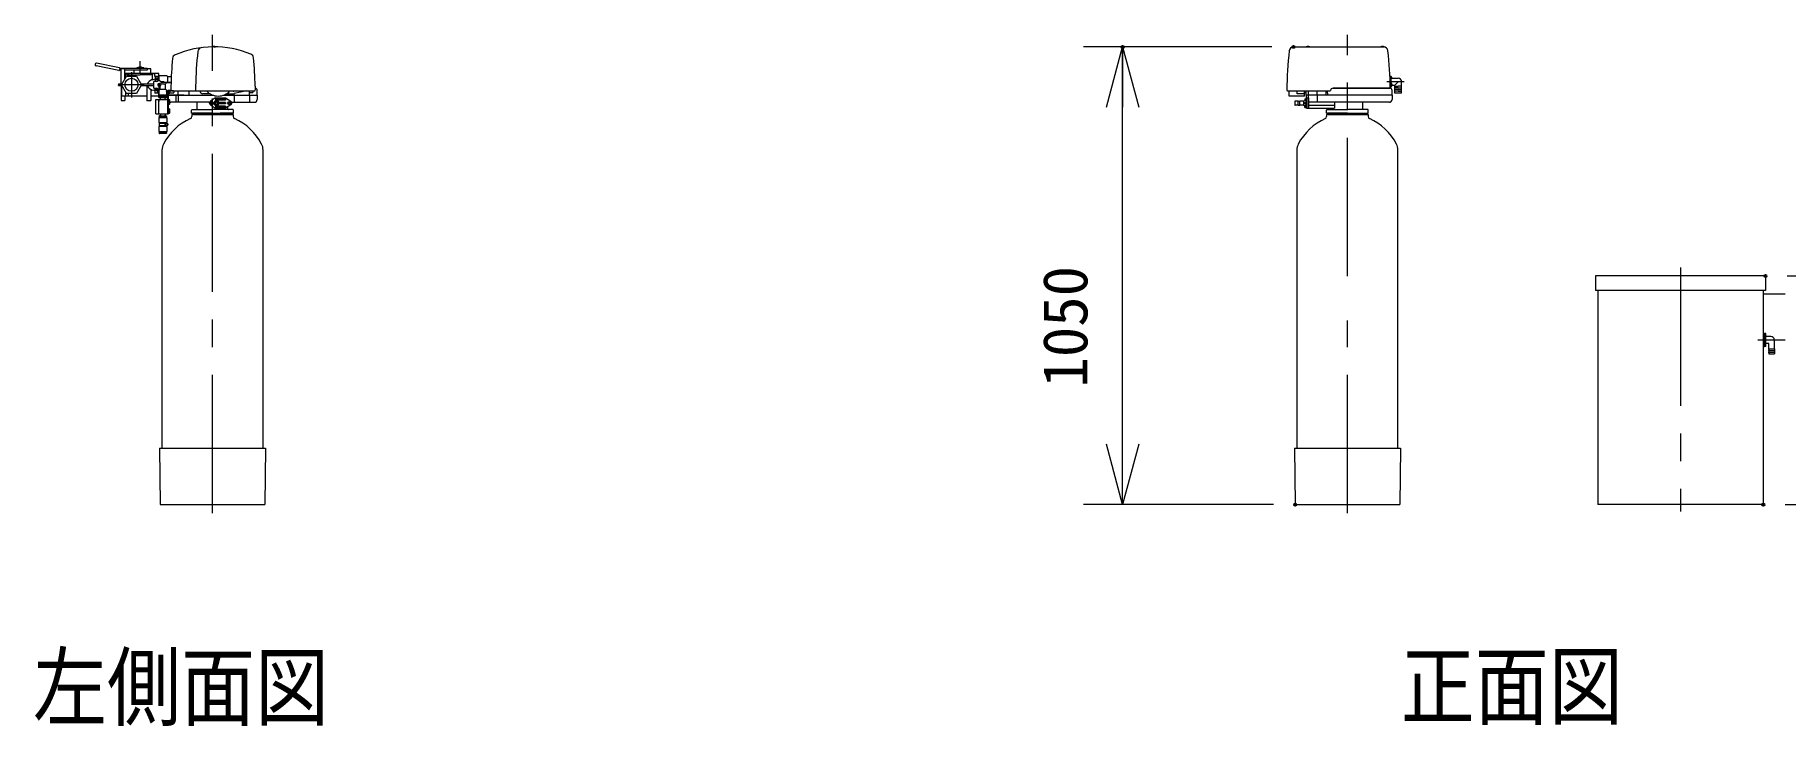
# Model space of a CAD drawing. Units: millimetres at full size. Extents: x -7182 to 7182, y -5007 to 5007.
# Drawn here: x -1847 to 2170, y -3895 to -2309 of the extents above; entities that cross this region are included whole.
import ezdxf
from ezdxf.enums import TextEntityAlignment as Align

# ---------------------------------------------------------------- set-up
doc = ezdxf.new("R2010")
doc.units = ezdxf.units.MM
doc.header["$LTSCALE"] = 10
doc.header["$PDMODE"] = 32
doc.header["$PDSIZE"] = 5
doc.linetypes.add('USER2', pattern=[50.8, 31.75, -6.35, 6.35, -6.35])
doc.layers.add('0-2_1_50', color=3, linetype='Continuous', lineweight=18)
doc.layers.add('0-5__0-0_0', color=7, linetype='Continuous', lineweight=18)
doc.layers.add('0-6__0-1_DEFPOINTS', color=7, linetype='Continuous')
doc.styles.add('ＭＳ ゴシック', font='')
doc.styles.get('ＭＳ ゴシック').set_extended_font_data('MS Gothic')

msp = doc.modelspace()

# ---------------------------------------------------------------- texts
at = {"layer": '0-2_1_50', "color": 7, "style": 'ＭＳ ゴシック', "width": 0.85}
for s, p in [('左側面図', (-1851.88, -3923.09)), ('正面図', (1287.63, -3920.95))]:
    msp.add_text(s, height=146.6, dxfattribs=at).set_placement(p, align=Align.BOTTOM_LEFT)

# ---------------------------------------------------------------- blocks, each defined once
blk = doc.blocks.new('_OPEN30')
at = {"layer": '0-5__0-0_0'}
blk.add_line((0, 0), (-1, 0), dxfattribs=at)
blk.add_lwpolyline([(-1, 0.26795), (0, 0), (-1, -0.26795)], dxfattribs=at)
blk = doc.blocks.new('_D45')
at = {"layer": '0-5__0-0_0'}
for p, q in [((-5640.02, 2258.08), (-6072.4, 2258.08)), ((-5982.4, 1207.08), (-5982.4, 2258.08)), ((-5636.4, 1207.08), (-6072.4, 1207.08))]:
    blk.add_line(p, q, dxfattribs=at)
at = {"layer": '0-6__0-1_DEFPOINTS'}
for p in [(-5982.4, 2258.08), (-5590.02, 2258.08), (-5586.4, 1207.08)]:
    blk.add_point(p, dxfattribs=at)
at = {"layer": '0-5__0-0_0', "xscale": 138.5, "yscale": 138.5}
for p, rotation in [((-5982.4, 2258.08), 90), ((-5982.4, 1207.08), 270)]:
    blk.add_blockref('_OPEN30', p, dxfattribs=dict(at, rotation=rotation))
at = {"layer": '0-5__0-0_0', "style": 'ＭＳ ゴシック'}
blk.add_text('1050', height=102.6, rotation=90, dxfattribs=at).set_placement((-6032.4, 1475.92), align=Align.BOTTOM_LEFT)
blk = doc.blocks.new('_D42')
at = {"layer": '0-5__0-0_0'}
for p, q in [((-4084.99, 2240.55), (-4084.99, 1732.08)), ((-4084.99, 1732.08), (-4084.99, 1982.08)), ((-4456.73, 1732.08), (-3994.99, 1732.08)), ((-4084.99, 1732.08), (-4084.99, 1207.08)), ((-4461.73, 1207.08), (-3994.99, 1207.08)), ((-4084.99, 1207.08), (-4084.99, 957.08))]:
    blk.add_line(p, q, dxfattribs=at)
at = {"layer": '0-6__0-1_DEFPOINTS'}
for p in [(-4506.73, 1732.08), (-4511.73, 1207.08), (-4084.99, 1207.08)]:
    blk.add_point(p, dxfattribs=at)
at = {"layer": '0-5__0-0_0', "xscale": 138.5, "yscale": 138.5}
for p, rotation in [((-4084.99, 1732.08), 270), ((-4084.99, 1207.08), 90)]:
    blk.add_blockref('_OPEN30', p, dxfattribs=dict(at, rotation=rotation))
at = {"layer": '0-5__0-0_0', "style": 'ＭＳ ゴシック'}
blk.add_text('525', height=102.6, rotation=90, dxfattribs=at).set_placement((-4134.99, 1843.88), align=Align.BOTTOM_LEFT)

# ---------------------------------------------------------------- linework, layer by layer
at = {"layer": '0-2_1_50', "color": 7, "linetype": 'USER2'}
for p, q in [((-1439.63, -3406.69), (-1439.63, -2308.65)), ((1165.29, -2862.61), (1165.29, -2308.65)), ((-1605.63, -2395.9), (-1605.63, -2368.45)), ((-1625.63, -2394.05), (-1625.63, -2451.95)), ((-1596.68, -2423), (-1654.58, -2423)), ((1295.62, -2416), (1255.61, -2416)), ((1929.96, -2842.8), (1929.96, -3402.63)), ((2169.7, -2904), (2119.96, -2904)), ((1165.29, -3406.69), (1165.29, -2963.97)), ((2169.7, -3009), (2107.61, -3009))]:
    msp.add_line(p, q, dxfattribs=at)
at = {"layer": '0-2_1_50'}
for p, q in [((1041.67, -2336), (1248.41, -2336)), ((1248.41, -2336), (1249.79, -2336)), ((1249.79, -2336), (1249.79, -2336.09)), ((-1654.61, -2390.47), (-1707.01, -2379.81)), ((-1653.31, -2384.1), (-1705.72, -2373.44)), ((-1652.53, -2385.28), (-1653.43, -2389.69)), ((-1652.33, -2389.4), (-1653.33, -2389.2)), ((-1651.63, -2385.97), (-1652.63, -2385.77)), ((-1649.06, -2389.4), (-1652.33, -2389.4)), ((-1589.33, -2385.9), (-1651.63, -2385.97)), ((-1649.06, -2421), (-1649.06, -2387)), ((-1648.72, -2423), (-1637.18, -2403)), ((-1641.77, -2386.5), (-1648.56, -2386.5)), ((-1641.27, -2410.1), (-1641.27, -2387)), ((-1563.13, -2397.3), (-1641.27, -2397.3)), ((-1637.18, -2403), (-1614.08, -2403)), ((-1636.63, -2400.5), (-1605.63, -2400.5)), ((-1636.63, -2400.5), (-1636.63, -2403)), ((-1632.72, -2398), (-1632.72, -2399.5)), ((-1620.58, -2389.9), (-1620.08, -2389.4)), ((-1620.58, -2389.9), (-1620.58, -2397.3)), ((-1614.63, -2403), (-1614.63, -2400.5)), ((-1614.08, -2403), (-1602.54, -2423)), ((-1597.63, -2384.31), (-1613.63, -2384.33)), ((-1613.63, -2384.33), (-1613.63, -2385.93)), ((-1578.54, -2400.5), (-1605.63, -2400.5)), ((-1597.63, -2384.31), (-1597.63, -2385.91)), ((-1581.47, -2386.5), (-1589.33, -2386.5)), ((-1580.97, -2397.3), (-1580.97, -2387)), ((-1562.63, -2404), (-1571.81, -2404)), ((-1571.63, -2404), (-1571.63, -2415.25)), ((-1566.63, -2410), (-1571.63, -2410)), ((-1566.63, -2411.49), (-1566.63, -2404)), ((-1562.63, -2408.8), (-1566.63, -2408.8)), ((-1563.13, -2404), (-1563.13, -2397.3)), ((-1562.63, -2402), (-1562.63, -2404.5)), ((-1562.63, -2402), (-1544.63, -2402)), ((-1562.63, -2404), (-1562.63, -2411.49)), ((-1562.63, -2413), (-1562.63, -2405.5)), ((-1544.63, -2402), (-1544.63, -2403)), ((-1542.63, -2403), (-1544.63, -2403)), ((-1542.63, -2403), (-1542.63, -2418)), ((-1542.63, -2404), (-1534.34, -2404)), ((1263.29, -2406.1), (1263.08, -2406.1)), ((1263.29, -2403.5), (1265.49, -2403.5)), ((1263.29, -2403.5), (1263.29, -2411.57)), ((1265.79, -2403.8), (1265.79, -2407.7)), ((1266.16, -2404.7), (1265.79, -2404.7)), ((1265.79, -2407.7), (1265.79, -2404.7)), ((1265.79, -2428.2), (1265.79, -2407.7)), ((1266.09, -2408), (1281.79, -2408)), ((1266.16, -2408), (1266.16, -2404.7)), ((-1655.65, -2421), (-1647.57, -2421)), ((-1655.65, -2421), (-1655.65, -2423)), ((-1655.65, -2425), (-1655.65, -2423)), ((-1655.65, -2425), (-1647.57, -2425)), ((-1649.06, -2425), (-1649.06, -2459)), ((-1637.18, -2443), (-1648.72, -2423)), ((-1648.13, -2448.7), (-1648.13, -2425)), ((-1648.13, -2448.7), (-1590.63, -2448.7)), ((-1641.27, -2448.7), (-1641.27, -2459)), ((-1614.08, -2443), (-1637.18, -2443)), ((-1602.54, -2423), (-1614.08, -2443)), ((-1603.69, -2421), (-1574.13, -2421)), ((-1603.69, -2425), (-1574.13, -2425)), ((-1590.63, -2425), (-1590.63, -2459)), ((-1580.97, -2433.73), (-1580.97, -2459)), ((-1580.97, -2448.7), (-1563.13, -2448.7)), ((-1578.54, -2410.98), (-1576.64, -2411.78)), ((-1578.54, -2435.02), (-1576.64, -2434.22)), ((-1568.31, -2415.25), (-1574.13, -2415.25)), ((-1574.13, -2430.75), (-1574.13, -2415.25)), ((-1574.13, -2430.75), (-1568.31, -2430.75)), ((-1562.63, -2442), (-1571.81, -2442)), ((-1571.63, -2442), (-1571.63, -2430.75)), ((-1566.63, -2436), (-1571.63, -2436)), ((-1562.63, -2412), (-1569.63, -2412)), ((-1562.63, -2434), (-1569.63, -2434)), ((-1562.63, -2411.49), (-1566.63, -2411.49)), ((-1566.63, -2434.5), (-1566.63, -2442)), ((-1562.63, -2434.5), (-1566.63, -2434.5)), ((-1562.63, -2437.2), (-1566.63, -2437.2)), ((-1564.58, -2422.5), (-1564.58, -2423.5)), ((-1564.13, -2413), (-1561.13, -2413)), ((-1564.13, -2433), (-1562.63, -2433)), ((-1563.13, -2421.05), (-1562.13, -2421.05)), ((-1563.13, -2424.95), (-1562.63, -2424.95)), ((-1563.13, -2442), (-1563.13, -2448.7)), ((-1562.63, -2426), (-1562.63, -2436)), ((-1562.63, -2436), (-1562.63, -2433)), ((-1562.63, -2442), (-1562.63, -2434.5)), ((-1562.63, -2436), (-1562.63, -2448.5)), ((-1562.63, -2448.5), (-1562.63, -2436)), ((-1544.63, -2447), (-1562.63, -2447)), ((-1562.63, -2447), (-1544.63, -2447)), ((-1544.63, -2448.5), (-1562.63, -2448.5)), ((-1562.63, -2448.5), (-1544.63, -2448.5)), ((-1562.63, -2449.5), (-1544.63, -2449.5)), ((-1562.63, -2452), (-1562.63, -2449.5)), ((-1562.63, -2449.5), (-1562.63, -2452)), ((-1559.63, -2433), (-1559.63, -2426)), ((-1559.63, -2449.5), (-1559.63, -2448.5)), ((-1559.63, -2449.5), (-1559.63, -2448.5)), ((-1556.96, -2415.25), (-1551.13, -2415.25)), ((-1544.63, -2418), (-1554.63, -2418)), ((-1554.63, -2421), (-1547.63, -2421)), ((-1551.13, -2418), (-1551.13, -2415.25)), ((-1547.63, -2449.5), (-1547.63, -2448.5)), ((-1547.63, -2449.5), (-1547.63, -2448.5)), ((-1544.63, -2448.5), (-1544.63, -2440.24)), ((-1544.63, -2440.24), (-1544.63, -2448.5)), ((-1544.63, -2449.5), (-1544.63, -2452)), ((-1542.55, -2442.44), (-1540.37, -2440.26)), ((-1541.63, -2447), (-1437.84, -2447)), ((-1540.63, -2489.5), (-1540.63, -2444.48)), ((-1505.63, -2447), (-1540.63, -2447)), ((-1534.83, -2418), (-1540.39, -2418)), ((-1540.39, -2436), (-1534.9, -2436)), ((-1534.9, -2436), (-1540.39, -2436)), ((-1540.34, -2443.77), (-1538.6, -2442.03)), ((-1529.13, -2437), (-1539.72, -2437)), ((-1538.06, -2441.5), (-1529.13, -2441.5)), ((-1535.01, -2426.15), (-1535.17, -2434.96)), ((-1533.17, -2437), (-1343.6, -2437)), ((-1528.13, -2438), (-1528.13, -2440.5)), ((-1523.63, -2447), (-1523.63, -2463)), ((-1518.13, -2447), (-1518.22, -2437)), ((-1518.13, -2447), (-1518.13, -2463)), ((-1493.13, -2447), (-1437.84, -2447)), ((-1478.51, -2426.15), (-1478.67, -2434.96)), ((-1476.01, -2426.2), (-1476.01, -2426.15)), ((-1445.51, -2443.5), (-1461.63, -2443.5)), ((-1415.43, -2447), (-1367.63, -2447)), ((-1415.43, -2447), (-1337.13, -2447)), ((-1407.76, -2443.5), (-1391.63, -2443.5)), ((-1390.33, -2447), (-1390.26, -2443.37)), ((-1390.13, -2447), (-1390.13, -2463)), ((-1361.13, -2437), (-1390.03, -2443.32)), ((-1355.58, -2437), (-1355.51, -2440.99)), ((-1355.51, -2440.99), (-1346.76, -2441)), ((-1355.13, -2447), (-1355.13, -2463)), ((-1346.69, -2437), (-1346.76, -2441)), ((-1341.75, -2426.15), (-1341.6, -2434.96)), ((-1337.13, -2447), (-1337.04, -2436.04)), ((-1337.13, -2447), (-1337.13, -2457)), ((1028.3, -2437), (1125.31, -2437)), ((1031.79, -2448.76), (1031.79, -2437)), ((1066.79, -2448.76), (1031.79, -2448.76)), ((1049.79, -2443.5), (1049.79, -2437)), ((1066.79, -2443.5), (1049.79, -2443.5)), ((1066.79, -2448.76), (1066.79, -2437)), ((1066.79, -2440.75), (1070.73, -2440.82)), ((1070.79, -2447), (1070.7, -2437)), ((1267.79, -2447), (1070.79, -2447)), ((1267.65, -2447), (1070.79, -2447)), ((1070.79, -2447), (1070.79, -2455)), ((1076.29, -2447), (1076.2, -2437)), ((1076.29, -2477), (1076.29, -2447)), ((1095.79, -2447), (1095.7, -2437)), ((1095.79, -2447), (1095.79, -2463)), ((1115.79, -2437), (1115.79, -2447)), ((1120.02, -2447), (1119.85, -2437)), ((1263.74, -2431), (1132.24, -2431)), ((1132.24, -2431), (1211.79, -2431)), ((1211.79, -2431), (1262.74, -2431)), ((1263.49, -2418.2), (1265.79, -2418.24)), ((1263.7, -2428.28), (1265.79, -2428.25)), ((1263.71, -2428.5), (1265.49, -2428.5)), ((1265.79, -2428.25), (1265.79, -2418.24)), ((1266.16, -2419.2), (1265.79, -2419.2)), ((1265.79, -2427.3), (1265.79, -2419.2)), ((1266.16, -2427.3), (1265.79, -2427.3)), ((1266.16, -2427.3), (1266.16, -2419.2)), ((1267.65, -2447), (1267.74, -2436.04)), ((1267.79, -2447), (1267.79, -2457)), ((1267.94, -2424), (1272.79, -2424)), ((1273.79, -2426), (1273.79, -2425)), ((1274.49, -2434), (1273.79, -2430)), ((1281.79, -2430), (1273.79, -2430)), ((1274.49, -2438), (1273.79, -2434)), ((1281.79, -2434), (1273.79, -2434)), ((1281.79, -2438), (1273.79, -2438)), ((1284.89, -2442), (1276.29, -2442)), ((1281.79, -2430), (1289.79, -2430)), ((1281.79, -2434), (1289.79, -2434)), ((1281.79, -2438), (1289.79, -2438)), ((1289.09, -2434), (1289.79, -2430)), ((1289.09, -2438), (1289.79, -2434)), ((1289.19, -2442), (1289.79, -2438)), ((1289.79, -2426), (1289.79, -2416)), ((-1641.77, -2459.5), (-1648.56, -2459.5)), ((-1581.47, -2459.5), (-1590.13, -2459.5)), ((-1570.13, -2456.49), (-1562.63, -2456.49)), ((-1570.13, -2489.49), (-1570.13, -2456.49)), ((-1570.13, -2489.49), (-1562.63, -2489.49)), ((-1544.63, -2452), (-1562.63, -2452)), ((-1562.63, -2452), (-1544.63, -2452)), ((-1562.63, -2489.49), (-1562.63, -2456.49)), ((-1562.63, -2456.5), (-1543.13, -2456.5)), ((-1562.63, -2456.5), (-1562.63, -2461.1)), ((-1562.63, -2489.5), (-1562.63, -2484.9)), ((-1562.63, -2489.5), (-1543.13, -2489.5)), ((-1559.63, -2456.49), (-1558.4, -2452)), ((-1559.63, -2489.5), (-1558.4, -2494)), ((-1558.4, -2452), (-1548.87, -2452)), ((-1547.63, -2456.49), (-1548.87, -2452)), ((-1547.63, -2489.5), (-1548.87, -2494)), ((-1543.13, -2456.5), (-1543.13, -2489.5)), ((-1540.63, -2457.5), (-1538.63, -2457.5)), ((-1538.63, -2467.5), (-1540.63, -2467.5)), ((-1540.63, -2478.5), (-1538.63, -2478.5)), ((-1538.63, -2488.5), (-1540.63, -2488.5)), ((-1537.63, -2466.5), (-1537.63, -2458.5)), ((-1537.63, -2487.5), (-1537.63, -2479.5)), ((-1447.63, -2463), (-1535.63, -2463)), ((-1487.63, -2488), (-1487.63, -2481)), ((-1487.63, -2488), (-1487.63, -2481)), ((-1487.63, -2488), (-1391.63, -2488)), ((-1487.63, -2488), (-1439.63, -2488)), ((-1486.63, -2480), (-1439.63, -2480)), ((-1486.63, -2480), (-1439.63, -2480)), ((-1439.63, -2488), (-1485.28, -2488)), ((-1485.28, -2491), (-1485.28, -2488)), ((-1485.28, -2491), (-1485.28, -2488)), ((-1439.63, -2488), (-1485.28, -2488)), ((-1485.28, -2491), (-1485.28, -2488)), ((-1485.28, -2491), (-1485.28, -2488)), ((-1475.13, -2479), (-1475.13, -2463)), ((-1446.63, -2465), (-1446.63, -2464)), ((-1432.63, -2453), (-1444.41, -2460.83)), ((-1444.41, -2469.16), (-1432.63, -2477)), ((-1443.98, -2465.5), (-1443.98, -2464.5)), ((-1442.13, -2462.65), (-1441.13, -2462.65)), ((-1442.13, -2467.35), (-1441.13, -2467.35)), ((-1392.63, -2480), (-1439.63, -2480)), ((-1439.38, -2480), (-1439.63, -2480)), ((-1439.63, -2488), (-1439.03, -2488)), ((-1439.03, -2488), (-1439.63, -2488)), ((-1439.28, -2465.5), (-1439.28, -2464.5)), ((-1432.63, -2453), (-1409.63, -2453)), ((-1432.63, -2455), (-1432.63, -2458)), ((-1409.63, -2455), (-1432.63, -2455)), ((-1409.63, -2458), (-1432.63, -2458)), ((-1409.63, -2472), (-1432.63, -2472)), ((-1432.63, -2472), (-1432.63, -2475)), ((-1409.63, -2475), (-1432.63, -2475)), ((-1432.63, -2477), (-1409.63, -2477)), ((-1409.63, -2463.5), (-1425.68, -2463.5)), ((-1409.63, -2466.5), (-1425.68, -2466.5)), ((-1425.63, -2455), (-1425.63, -2458)), ((-1425.63, -2472), (-1425.63, -2475)), ((-1391.63, -2488), (-1422.23, -2488)), ((-1422.23, -2488), (-1393.98, -2488)), ((-1392.63, -2480), (-1421.88, -2480)), ((-1416.63, -2455), (-1416.63, -2458)), ((-1416.63, -2463.5), (-1416.63, -2466.5)), ((-1416.63, -2472), (-1416.63, -2475)), ((-1409.63, -2453), (-1397.86, -2460.83)), ((-1409.63, -2455), (-1409.63, -2458)), ((-1409.63, -2463.5), (-1409.63, -2466.5)), ((-1397.86, -2469.16), (-1409.63, -2477)), ((-1409.63, -2472), (-1409.63, -2475)), ((-1404.13, -2479), (-1404.13, -2473.33)), ((-1402.98, -2465.5), (-1402.98, -2464.5)), ((-1401.13, -2462.65), (-1400.13, -2462.65)), ((-1401.13, -2467.35), (-1400.13, -2467.35)), ((-1398.28, -2465.5), (-1398.28, -2464.5)), ((-1395.63, -2465), (-1395.63, -2464)), ((-1394.63, -2463), (-1343.13, -2463)), ((-1393.98, -2491), (-1393.98, -2488)), ((-1393.98, -2491), (-1393.98, -2488)), ((-1393.98, -2491), (-1393.98, -2488)), ((-1393.98, -2491), (-1393.98, -2488)), ((-1391.63, -2488), (-1391.63, -2481)), ((-1391.63, -2488), (-1391.63, -2481)), ((1044.29, -2461.25), (1044.29, -2465)), ((1044.29, -2465), (1044.29, -2468.75)), ((1052.29, -2460.25), (1045.29, -2460.25)), ((1052.29, -2469.75), (1045.29, -2469.75)), ((1052.29, -2469.75), (1052.29, -2460.25)), ((1052.29, -2460.5), (1056.29, -2460.5)), ((1052.29, -2469.5), (1056.29, -2469.5)), ((1056.29, -2469.75), (1056.29, -2460.25)), ((1064.29, -2460.25), (1056.29, -2460.25)), ((1064.29, -2469.75), (1056.29, -2469.75)), ((1064.29, -2460.25), (1063.29, -2460.25)), ((1064.29, -2460.25), (1063.29, -2460.25)), ((1064.29, -2469.75), (1063.29, -2469.75)), ((1064.29, -2469.75), (1063.29, -2469.75)), ((1070.43, -2459.37), (1064.29, -2460.25)), ((1064.29, -2460.25), (1064.29, -2469.75)), ((1064.29, -2460.25), (1064.29, -2469.75)), ((1064.29, -2469.75), (1070.43, -2470.62)), ((1067.29, -2455), (1071.29, -2455)), ((1067.29, -2455), (1067.29, -2458)), ((1067.29, -2458), (1071.29, -2458)), ((1067.29, -2463.5), (1069.3, -2463.5)), ((1067.29, -2466.5), (1067.29, -2463.5)), ((1067.29, -2466.5), (1069.3, -2466.5)), ((1067.29, -2472), (1071.29, -2472)), ((1067.29, -2475), (1067.29, -2472)), ((1067.29, -2475), (1071.29, -2475)), ((1070.92, -2460.95), (1071.29, -2460.95)), ((1070.92, -2469.05), (1070.92, -2460.95)), ((1070.92, -2469.05), (1071.29, -2469.05)), ((1071.29, -2453), (1076.29, -2453)), ((1071.29, -2453), (1071.29, -2477)), ((1071.29, -2469.05), (1071.29, -2460.95)), ((1071.29, -2477), (1076.29, -2477)), ((1076.29, -2453), (1076.29, -2477)), ((1076.29, -2470), (1135.29, -2470)), ((1076.29, -2477), (1135.29, -2477)), ((1261.79, -2463), (1076.79, -2463)), ((1117.29, -2488), (1117.29, -2481)), ((1117.29, -2488), (1213.29, -2488)), ((1118.29, -2480), (1165.29, -2480)), ((1119.64, -2491), (1119.64, -2488)), ((1119.64, -2491), (1119.64, -2488)), ((1165.29, -2488), (1119.64, -2488)), ((1129.79, -2479), (1129.79, -2478)), ((1135.29, -2463), (1135.29, -2477)), ((1212.29, -2480), (1165.29, -2480)), ((1200.79, -2479), (1200.79, -2464)), ((1210.94, -2491), (1210.94, -2488)), ((1210.94, -2491), (1210.94, -2488)), ((1213.29, -2488), (1213.29, -2481)), ((-1562.38, -2509.95), (-1562.38, -2498.15)), ((-1562.38, -2518.75), (-1560.98, -2517.35)), ((-1544.88, -2518.75), (-1562.38, -2518.75)), ((-1562.38, -2530.55), (-1562.38, -2518.75)), ((-1562.08, -2497.85), (-1545.18, -2497.85)), ((-1562.03, -2496), (-1562.03, -2494.3)), ((-1545.23, -2496), (-1562.03, -2496)), ((-1561.73, -2494), (-1545.53, -2494)), ((-1560.88, -2496.85), (-1561.38, -2497.35)), ((-1561.38, -2497.35), (-1545.88, -2497.35)), ((-1561.38, -2497.85), (-1561.38, -2497.35)), ((-1546.28, -2517.35), (-1560.98, -2517.35)), ((-1560.88, -2496.85), (-1546.38, -2496.85)), ((-1559.22, -2496.85), (-1559.22, -2496)), ((-1558.4, -2494), (-1548.87, -2494)), ((-1548.05, -2496), (-1548.05, -2496.85)), ((-1545.88, -2497.35), (-1546.38, -2496.85)), ((-1546.28, -2517.12), (-1546.28, -2517.35)), ((-1546.28, -2517.35), (-1544.88, -2518.75)), ((-1545.88, -2497.35), (-1545.88, -2497.85)), ((-1545.23, -2494.3), (-1545.23, -2496)), ((-1544.88, -2518.75), (-1544.88, -2530.55)), ((-1439.63, -2491), (-1487.28, -2491)), ((-1487.28, -2491), (-1487.28, -2496.18)), ((-1487.28, -2491), (-1487.28, -2496.18)), ((-1487.28, -2491), (-1485.28, -2491)), ((-1439.63, -2491), (-1487.28, -2491)), ((-1487.28, -2491), (-1487.28, -2496.18)), ((-1483.63, -2491), (-1395.63, -2491)), ((-1439.63, -2491), (-1391.98, -2491)), ((-1439.63, -2491), (-1391.98, -2491)), ((-1391.98, -2491), (-1393.98, -2491)), ((-1391.98, -2491), (-1391.98, -2496.18)), ((-1391.98, -2491), (-1391.98, -2496.18)), ((-1391.98, -2491), (-1391.98, -2496.18)), ((1117.64, -2491), (1117.64, -2496.18)), ((1117.64, -2491), (1117.64, -2496.18)), ((1165.29, -2491), (1117.64, -2491)), ((1121.29, -2491), (1209.29, -2491)), ((1165.29, -2491), (1212.94, -2491)), ((1212.94, -2491), (1212.94, -2496.18)), ((1212.94, -2491), (1212.94, -2496.18)), ((-1545.18, -2530.85), (-1562.08, -2530.85)), ((-1562.03, -2534.4), (-1562.03, -2532.7)), ((-1545.53, -2534.7), (-1561.73, -2534.7)), ((-1561.38, -2531.35), (-1561.38, -2530.85)), ((-1561.38, -2531.35), (-1560.88, -2531.85)), ((-1546.38, -2531.85), (-1560.88, -2531.85)), ((-1559.22, -2532.7), (-1559.22, -2531.85)), ((-1548.05, -2531.85), (-1548.05, -2532.7)), ((-1545.88, -2530.85), (-1545.88, -2531.35)), ((-1555.63, -2572.73), (-1555.63, -3257)), ((-1323.63, -3257), (-1323.63, -2572.73)), ((1049.29, -2572.73), (1049.29, -3257)), ((1281.29, -3257), (1281.29, -2572.73)), ((2124.96, -2862), (1734.96, -2862)), ((1734.96, -2862), (1734.96, -2895)), ((2124.96, -2862), (2124.96, -2895)), ((2124.96, -2895), (1734.96, -2895)), ((1739.96, -2895), (1739.96, -3387)), ((2119.96, -2895), (2119.96, -3387)), ((-1561.13, -3257), (-1318.13, -3257)), ((-1561.13, -3257), (-1559.63, -3387)), ((-1318.13, -3257), (-1319.63, -3387)), ((1043.79, -3257), (1045.29, -3387)), ((-1559.63, -3387), (-1319.63, -3387)), ((-1559.63, -3387), (-1319.63, -3387)), ((1045.29, -3387), (1285.29, -3387)), ((1045.29, -3387), (1285.29, -3387)), ((2119.96, -3387), (1739.96, -3387))]:
    msp.add_line(p, q, dxfattribs=at)
at = {"layer": '0-2_1_50', "color": 7}
for p, q in [((1273.5, -2424.29), (1281.79, -2416)), ((2119.96, -2994), (2122.96, -2994)), ((2125.96, -2994), (2122.96, -2994)), ((2125.96, -3024), (2125.96, -2994)), ((2137.26, -3001), (2125.96, -3001)), ((2145.26, -3029), (2145.26, -3009)), ((2119.96, -3024), (2122.96, -3024)), ((2132.66, -3017), (2125.96, -3017)), ((2131.96, -3029), (2132.66, -3033)), ((2131.96, -3033), (2145.96, -3033)), ((2131.96, -3033), (2132.66, -3037)), ((2131.96, -3037), (2145.96, -3037)), ((2131.96, -3037), (2132.66, -3041)), ((2132.66, -3029), (2132.66, -3017)), ((2132.66, -3041), (2145.26, -3041)), ((2145.96, -3033), (2145.26, -3037)), ((2145.96, -3037), (2145.26, -3041))]:
    msp.add_line(p, q, dxfattribs=at)
at = {"layer": '0-2_1_50'}
for points in [[(-1436.63, -2336), (-1440.63, -2336), (-1440.63, -2336.03)], [(-1436.63, -2336), (-1432.63, -2336), (-1432.63, -2336.03)], [(-1589.33, -2385.9), (-1589.33, -2389.4), (-1641.27, -2389.4)], [(-1639.45, -2406.94), (-1639.45, -2398), (-1632.72, -2398)], [(-1631.63, -2400.5), (-1631.63, -2399.5), (-1635.63, -2399.5), (-1635.63, -2400.5)], [(-1571.81, -2404), (-1571.81, -2398), (-1578.54, -2398), (-1578.54, -2410.98)], [(-1639.45, -2439.06), (-1639.45, -2448), (-1632.72, -2448), (-1632.72, -2443)], [(-1562.63, -2436), (-1559.63, -2433), (-1547.63, -2433), (-1544.63, -2436)], [(-1544.63, -2452), (-1544.63, -2449.5), (-1562.63, -2449.5)], [(-1544.63, -2436), (-1547.63, -2433), (-1547.63, -2421), (-1544.63, -2418), (-1534.83, -2418)], [(-1543.13, -2443.86), (-1543.13, -2489.5), (-1540.63, -2489.5)], [(-1505.63, -2447), (-1493.13, -2447), (-1493.05, -2437)], [(-1367.63, -2447), (-1355.13, -2447), (-1355.08, -2440.99)], [(1274.49, -2430), (1273.79, -2426), (1281.79, -2426)], [(1289.19, -2442), (1274.39, -2442), (1273.79, -2438)], [(1289.09, -2430), (1289.79, -2426), (1281.79, -2426)], [(-1560.98, -2511.35), (-1562.38, -2509.95), (-1544.88, -2509.95)], [(-1560.98, -2517.35), (-1560.98, -2511.35), (-1546.28, -2511.35)], [(-1544.88, -2498.15), (-1544.88, -2509.95), (-1546.28, -2511.35), (-1546.28, -2511.57)], [(-1562.03, -2532.7), (-1545.23, -2532.7), (-1545.23, -2534.4)], [(-1546.38, -2531.85), (-1545.88, -2531.35), (-1561.38, -2531.35)], [(-1561.13, -3257), (-1559.63, -3387), (-1319.63, -3387)], [(1043.79, -3257), (1045.29, -3387), (1285.29, -3387)], [(1043.79, -3257), (1286.79, -3257), (1285.29, -3387)]]:
    msp.add_lwpolyline(points, dxfattribs=at)
at = {"layer": '0-2_1_50', "color": 7}
for points in [[(2125.96, -3024), (2122.96, -3024), (2122.96, -2994)], [(2131.96, -3029), (2145.96, -3029), (2145.26, -3033)]]:
    msp.add_lwpolyline(points, dxfattribs=at)
at = {"layer": '0-2_1_50'}
for centre, radius in [((-1625.63, -2423), 15), ((-1625.63, -2423), 15), ((-1542.49, -2438.14), 3), ((-1542.49, -2438.14), 2), ((-1441.63, -2465), 4), ((-1430.63, -2465), 4.75), ((-1430.63, -2465), 3), ((-1430.63, -2465), 2.5), ((-1400.63, -2465), 4), ((-1545.13, -2514.35), 3), ((-1545.13, -2514.35), 2.1)]:
    msp.add_circle(centre, radius, dxfattribs=at)
for centre, radius, start, end in [((-685.14, -2440.99), 850, 174.70561, 179), ((-1521.56, -2363.48), 10, 113.26618, 174.70561), ((-1436.63, -2561), 225, 67.78645, 113.26618), ((-628.64, -2440.99), 850, 173.62188, 179), ((-1463.44, -2347.67), 10, 97.16333, 173.62188), ((-1436.63, -2344.43), 9.34, 90, 115.36077), ((-1436.63, -2344.43), 9.34, 64.63923, 90), ((-1355.35, -2361.95), 10, 5.39899, 67.78645), ((-2191.63, -2440.99), 850, 1, 5.39898), ((1876.28, -2440.99), 850, 173.50669, 179.59506), ((1041.67, -2346), 10, 90, 173.50669), ((1074.79, -2344.43), 9.34, 64.63923, 115.36077), ((1245.79, -2344.43), 9.34, 64.63923, 115.36077), ((1248.41, -2346), 10, 6.49331, 90), ((413.8, -2440.99), 850, 0.67363, 6.49331), ((-1706.14, -2376.67), 3.25, 78.50002, 258.49999), ((-1654.41, -2389.49), 1, 258.50004, 348.50003), ((-1653.51, -2385.08), 1, 348.50005, 78.50002), ((-1648.56, -2387), 0.5, 90.00001, 180), ((-1641.77, -2387), 0.5, 0.00002, 90.00001), ((-1605.63, -2387.75), 5.82, 36.22702, 143.9019), ((-1581.47, -2387), 0.5, 0.00002, 90.00001), ((1265.49, -2403.8), 0.3, 0, 90), ((1266.09, -2407.7), 0.3, 180, 270), ((1266.09, -2407.7), 0.3, 180, 270), ((1262.59, -2408.75), 5.4, 7.98356, 48.59038), ((1281.79, -2416), 8, 0, 90), ((-1566.96, -2435.65), 27.25, 115.13201, 147.47851), ((-1566.96, -2410.35), 27.25, 212.52105, 244.86804), ((-1566.96, -2435.65), 25.75, 100.43681, 112.06281), ((-1566.96, -2410.35), 25.75, 247.93704, 259.56304), ((-1569.63, -2414), 2, 90, 180), ((-1569.63, -2432), 2, 180, 270), ((-1568.31, -2410.25), 5, 270, 326.63299), ((-1568.31, -2435.75), 5, 33.36701, 90), ((-1562.63, -2423), 3, 48.88791, 270), ((-1564.58, -2421.05), 1.45, 270, 0), ((-1564.58, -2424.95), 1.45, 0, 90), ((-1554.63, -2426), 8, 90, 180), ((-1560.68, -2421.05), 1.45, 180, 228.70716), ((-1556.96, -2410.25), 5, 213.36701, 270), ((-1554.63, -2426), 5, 90, 180), ((-1541.13, -2443.86), 2, 135, 180), ((-1539.63, -2444.48), 1, 135, 180), ((-1542.49, -2438.14), 3, 315, 22.46685), ((-1542.49, -2438.14), 5.5, 315, 1.86494), ((-1537.99, -2438), 1, 1.86495, 90), ((-1533.17, -2435), 2, 179, 270), ((-1529.13, -2438), 1, 0, 90), ((-1529.13, -2440.5), 1, 270, 0), ((-1476.67, -2435), 2, 179, 270), ((-1461.63, -2436), 7.5, 187.66226, 270), ((-1426.63, -2412.26), 36.5, 222.66879, 317.33121), ((-1391.63, -2436), 2, 210, 330), ((-1391.63, -2436), 7.5, 270, 282.34575), ((-1343.6, -2435), 2, 270, 1), ((-1342.04, -2436), 5, 359.5, 85.76934), ((1028.3, -2435), 2, 179.59506, 270), ((1125.31, -2436), 1, 270, 351.78679), ((1132.24, -2437), 6, 90, 171.78679), ((1262.74, -2436), 5, 359.5, 90), ((1265.49, -2428.2), 0.3, 270, 0), ((1262.59, -2423.25), 5.4, 311.40962, 48.59038), ((1272.79, -2425), 1, 0, 90), ((-1648.56, -2459), 0.5, 180.00005, 270.00004), ((-1641.77, -2459), 0.5, 270.00005, 0.00002), ((-1590.13, -2459), 0.5, 180.00005, 270.00004), ((-1581.47, -2459), 0.5, 270.00005, 0.00002), ((-1538.63, -2458.5), 1, 0, 90), ((-1538.63, -2466.5), 1, 270, 0), ((-1538.63, -2479.5), 1, 0, 90), ((-1538.63, -2487.5), 1, 270, 0), ((-1535.63, -2457), 6, 250.52878, 270), ((-1486.63, -2481), 1, 90, 180), ((-1486.63, -2481), 1, 90, 180), ((-1476.13, -2479), 1, 270, 0), ((-1447.63, -2464), 1, 0, 90), ((-1441.63, -2465), 5, 123.65888, 236.34112), ((-1441.63, -2465), 5, 180, 236.34112), ((-1443.98, -2462.65), 1.85, 270, 0), ((-1443.98, -2467.35), 1.85, 0, 90), ((-1439.28, -2462.65), 1.85, 180, 270), ((-1439.28, -2467.35), 1.85, 90, 180), ((-1430.63, -2465), 5.75, 15.12167, 344.87833), ((-1430.63, -2465), 5.18, 0, 16.83731), ((-1430.63, -2465), 5.18, 343.16269, 0), ((-1403.13, -2479), 1, 180, 270), ((-1402.98, -2462.65), 1.85, 270, 0), ((-1402.98, -2467.35), 1.85, 0, 90), ((-1398.28, -2462.65), 1.85, 180, 270), ((-1398.28, -2467.35), 1.85, 90, 180), ((-1400.63, -2465), 5, 303.65888, 56.34112), ((-1400.63, -2465), 5, 303.65888, 0), ((-1394.63, -2464), 1, 90, 180), ((-1392.63, -2481), 1, 0, 90), ((-1392.63, -2481), 1, 0, 90), ((-1343.13, -2457), 6, 270, 0), ((1045.29, -2461.25), 1, 90, 180), ((1045.29, -2468.75), 1, 180, 270), ((1074.49, -2465), 5.4, 131.40962, 228.59038), ((1070.29, -2458.38), 1, 278.1301, 0), ((1070.29, -2471.61), 1, 0, 81.8699), ((1118.29, -2481), 1, 90, 180), ((1128.79, -2478), 1, 0, 90), ((1128.79, -2479), 1, 270, 0), ((1201.79, -2464), 1, 90, 180), ((1201.79, -2479), 1, 180, 270), ((1212.29, -2481), 1, 0, 90), ((1261.79, -2457), 6, 270, 0), ((-1562.08, -2498.15), 0.3, 90, 180), ((-1562.08, -2530.55), 0.3, 180, 270), ((-1561.73, -2494.3), 0.3, 90, 180), ((-1439.63, -2616.85), 126.66, 113.5721, 152.84108), ((-1545.53, -2494.3), 0.3, 0, 90), ((-1545.18, -2498.15), 0.3, 0, 90), ((-1545.18, -2530.55), 0.3, 270, 0), ((-1492.28, -2496.18), 5, 293.57209, 0), ((-1492.28, -2496.18), 5, 293.57209, 0), ((-1492.28, -2496.18), 5, 293.57209, 0), ((-1492.28, -2496.18), 5, 293.57209, 0), ((-1386.98, -2496.18), 5, 180, 246.42791), ((-1386.98, -2496.18), 5, 180, 246.42791), ((-1386.98, -2496.18), 5, 180, 246.42791), ((-1439.63, -2616.85), 126.66, 27.15892, 66.4279), ((1165.29, -2616.85), 126.66, 113.5721, 152.84108), ((1112.64, -2496.18), 5, 293.57209, 0), ((1112.64, -2496.18), 5, 293.57209, 0), ((1217.94, -2496.18), 5, 180, 246.42791), ((1217.94, -2496.18), 5, 180, 246.42791), ((1165.29, -2616.85), 126.66, 27.15892, 66.4279), ((-1561.73, -2534.4), 0.3, 180, 270), ((-1525.63, -2572.73), 30, 152.84108, 180), ((-1545.53, -2534.4), 0.3, 270, 0), ((-1353.63, -2572.73), 30, 0, 27.15892), ((1079.29, -2572.73), 30, 152.84108, 180), ((1251.29, -2572.73), 30, 0, 27.15892)]:
    msp.add_arc(centre, radius, start, end, dxfattribs=at)
at = {"layer": '0-2_1_50', "color": 7}
msp.add_arc((2137.26, -3009), 8, 0, 90, dxfattribs=at)

# ---------------------------------------------------------------- block references
at = {"layer": '0-2_1_50'}
for name in ['_D45', '_D42']:
    msp.add_blockref(name, (6631.69, -4594.08), dxfattribs=at)

msp.set_redraw_order([(e.dxf.handle, doc.entitydb.next_handle()) for e in msp.query("TEXT MTEXT ATTDEF DIMENSION ARC_DIMENSION")])  # texts and dimensions are drawn at this point

doc.saveas('drawing.dxf')
